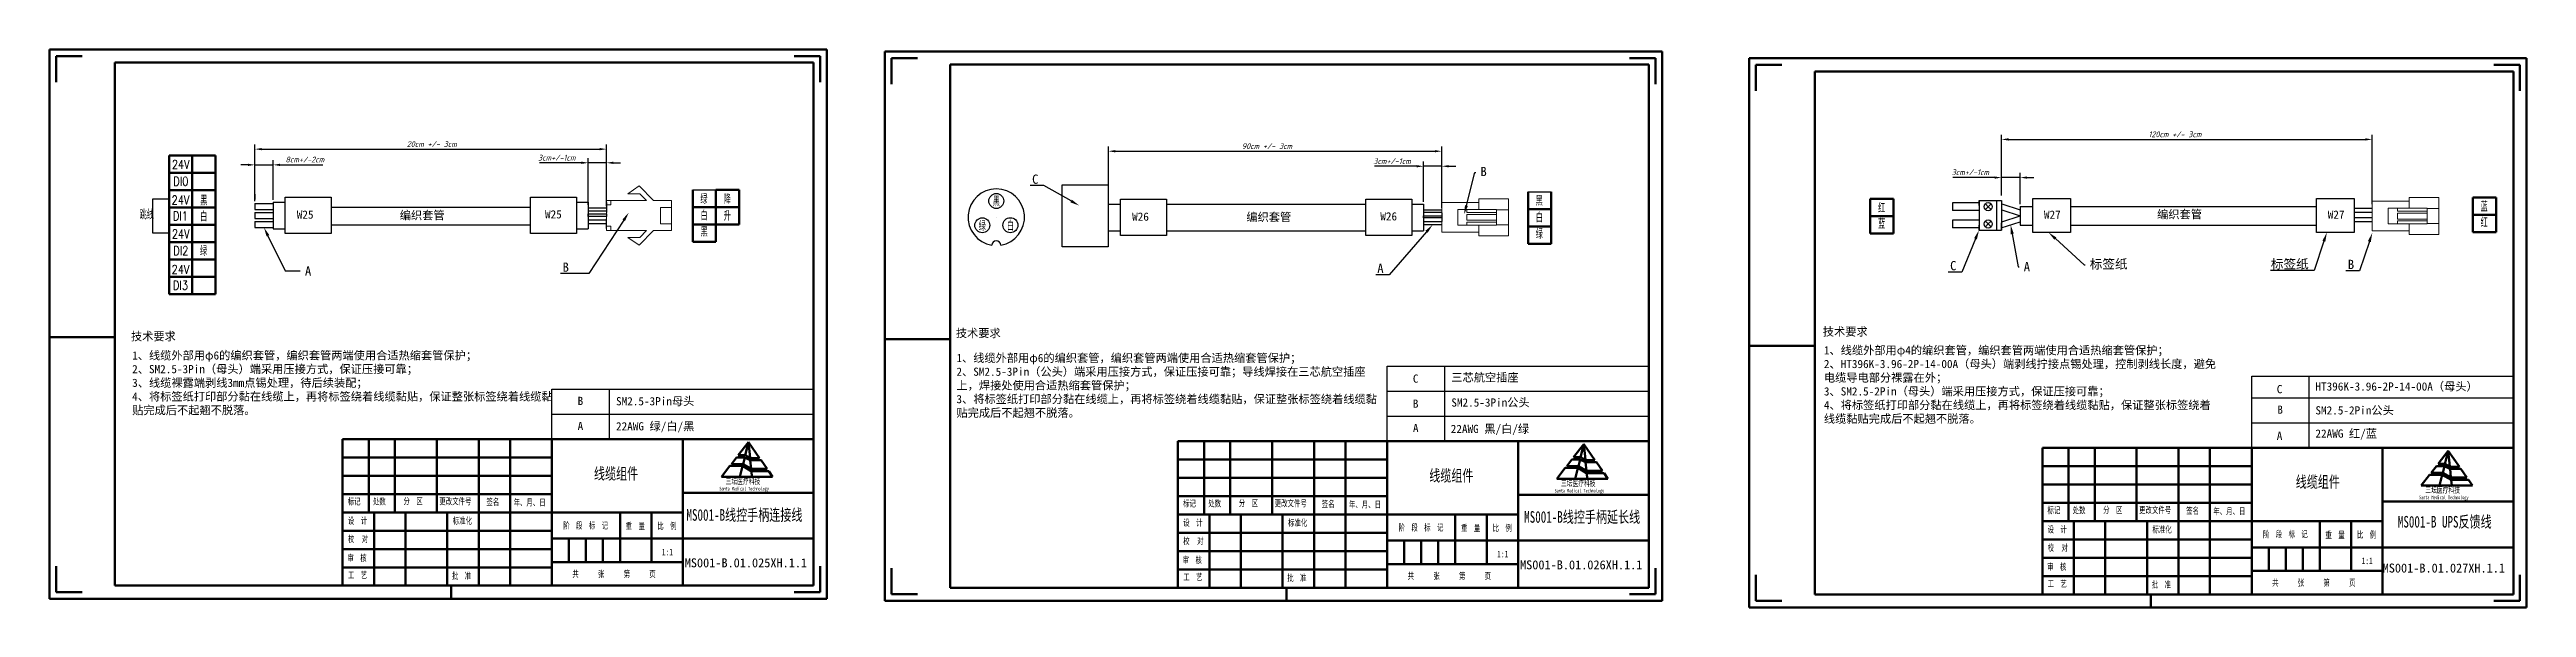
# Model space of a CAD drawing. Header units: millimetres. Extents: x 15931 to 18096, y 1463 to 3040.
# Drawn here: x 15933 to 17003, y 1718 to 1959 of the extents above; entities that cross this region are included whole.
import ezdxf
from ezdxf import colors
from ezdxf.entities.mleader import LeaderData, LeaderLine
from ezdxf.enums import TextEntityAlignment as Align
from ezdxf.math import Vec2, Vec3

# ---------------------------------------------------------------- set-up
doc = ezdxf.new("R2010")
doc.units = ezdxf.units.MM
doc.layers.add('dim', color=82, linetype='Continuous', lineweight=9)
doc.layers.add('总内框线', color=7, linetype='Continuous', lineweight=50)
doc.styles.add('GB', font='gbeitc.shx', dxfattribs={"bigfont": 'gbcbig.shx'})
doc.styles.add('SLDTEXTSTYLE1', font='TXT', dxfattribs={"width": 0.7})
doc.styles.get("Standard").update_dxf_attribs({"font": 'simfang.ttf'})
doc.styles.add('TXT08', font='txt.shx', dxfattribs={"width": 0.8, "bigfont": 'gbcbig.shx'})
doc.dimstyles.new('GB', dxfattribs={"dimtxt": 2.5, "dimasz": 3, "dimexe": 2, "dimexo": 1, "dimgap": 1, "dimtad": 1, "dimtoh": 1, "dimdsep": 46, "dimtxsty": 'GB', "dimcen": 2.5, "dimclrd": 1, "dimclre": 3, "dimclrt": 6, "dimadec": 0, "dimazin": 0, "dimtfac": 1, "dimtmove": 0, "dimatfit": 3, "dimfxl": 4, "dimarcsym": 0})

msp = doc.modelspace()

# ---------------------------------------------------------------- texts
at = {"layer": 'dim', "color": 6, "style": 'TXT08', "width": 0.8}
for s, height, p in [('24V', 3.8535, (15989.848, 1909.066)), ('24V', 3.8535, (15989.78, 1893.679)), ('DI0', 3.8535, (15989.933, 1901.807)), ('黑', 3.853, (15999.813, 1893.679)), ('绿', 3.853, (16215.856, 1894.429)), ('降', 3.853, (16225.952, 1894.34)), ('黑', 3.853, (16342.17, 1893.286)), ('黑', 3.853, (16576.679, 1893.557)), ('跳线', 3.8535, (15975.205, 1887.709)), ('DI1', 3.8535, (15989.751, 1886.854)), ('白', 3.853, (15999.784, 1886.854)), ('白', 3.853, (16215.919, 1887.27)), ('升', 3.853, (16225.975, 1887.113)), ('绿', 3.853, (16336.118, 1882.786)), ('白', 3.853, (16348.249, 1882.833)), ('白', 3.853, (16576.742, 1886.399)), ('红', 3.853, (16724.6, 1890.559)), ('蓝', 3.853, (16724.6, 1883.737)), ('红', 3.853, (16984.855, 1884.342)), ('蓝', 3.853, (16984.855, 1891.164)), ('24V', 3.8535, (15989.848, 1879.066)), ('DI2', 3.8535, (15989.933, 1871.807)), ('绿', 3.853, (15999.756, 1872.001)), ('黑', 3.853, (16215.942, 1880.226)), ('绿', 3.853, (16576.765, 1879.355)), ('24V', 3.8535, (15989.78, 1863.679)), ('DI3', 3.8535, (15989.751, 1856.854))]:
    msp.add_text(s, height=height, dxfattribs=at).set_placement(p, align=Align.MIDDLE)
at = {"layer": '总内框线', "color": 6, "attachment_point": 1}
for s, insert, char_height, width, style in [('{\\fSimSun|b0|i0|c134|p54;W25}', (16040.001, 1889.182), 3.55114, 132.12967, 'GB'), ('{\\fSimSun|b0|i0|c134|p2;编织套管}', (16084.485, 1888.884), 3.55114, 132.12967, 'GB'), ('{\\fSimSun|b0|i0|c134|p54;W25}', (16147.218, 1889.307), 3.55114, 132.12967, 'GB'), ('{\\fSimSun|b0|i0|c134|p54;W26}', (16400.824, 1888.311), 3.55114, 132.12967, 'GB'), ('{\\fSimSun|b0|i0|c134|p2;编织套管}', (16450.183, 1888.1), 3.55114, 132.12967, 'GB'), ('{\\fSimSun|b0|i0|c134|p54;W26}', (16508.041, 1888.436), 3.55114, 132.12967, 'GB'), ('{\\fSimSun|b0|i0|c134|p54;W27}', (16794.706, 1889.172), 3.55114, 8.0267, 'GB'), ('{\\fSimSun|b0|i0|c134|p2;编织套管}', (16843.589, 1889.307), 3.55114, 132.12967, 'GB'), ('{\\fSimSun|b0|i0|c134|p54;W27}', (16917.292, 1889.172), 3.55114, 8.0267, 'GB'), ('{\\fSimSun|b0|i0|c134|p2;技术要求}', (15968.379, 1836.56), 3.55114, 132.12967, 'GB'), ('{\\fSimSun|b0|i0|c134|p2;技术要求}', (16324.685, 1837.946), 3.55114, 132.12967, 'GB'), ('{\\fSimSun|b0|i0|c134|p2;技术要求}', (16699.177, 1838.593), 3.55114, 132.12967, 'GB'), ('{\\fSimSun|b0|i0|c134|p54;1、线缆外部用\\fSimSun|b0|i0|c134|p2;φ4\\fSimSun|b0|i0|c134|p54;的编织套管，编织套管两端使用合适热缩套管保护；\\P2、HT396K-3.96-2P-14-00A（母头）端剥线拧接点锡处理，控制剥线长度，避免电缆导电部分裸露在外；\\P3、SM2.5-2Pin（母头）端采用压接方式，保证压接可靠；\\P4、将标签纸打印部分黏在线缆上，再将标签绕着线缆黏贴，保证整张标签绕着线缆黏贴完成后不起翘不脱落。}', (16699.647, 1830.544), 3.551136, 169.10438, 'GB'), ('{\\fSimSun|b0|i0|c134|p54;1、线缆外部用\\fSimSun|b0|i0|c134|p2;φ6\\fSimSun|b0|i0|c134|p54;的编织套管，编织套管两端使用合适热缩套管保护；\\P2、SM2.5-3Pin（母头）端采用压接方式，保证压接可靠；\\P3、线缆裸露端剥线3mm点锡处理，待后续装配；\\P4、将标签纸打印部分黏在线缆上，再将标签绕着线缆黏贴，保证整张标签绕着线缆黏贴完成后不起翘不脱落。}', (15968.891, 1828.32), 3.551136, 183.38386, 'GB'), ('{\\fSimSun|b0|i0|c134|p54;1、线缆外部用\\fSimSun|b0|i0|c134|p2;φ6\\fSimSun|b0|i0|c134|p54;的编织套管，编织套管两端使用合适热缩套管保护；\\P2、SM2.5-3Pin（公头）端采用压接方式，保证压接可靠；导线焊接在三芯航空插座上，焊接处使用合适热缩套管保护；\\P3、将标签纸打印部分黏在线缆上，再将标签绕着线缆黏贴，保证整张标签绕着线缆黏贴完成后不起翘不脱落。}', (16324.946, 1827.198), 3.551136, 183.38386, 'GB'), ('{\\fSimSun|b0|i0|c134|p54;三芯航空插座}', (16538.717, 1818.797), 3.55114, 64.25618, 'GB'), ('{\\fSimSun|b0|i0|c134|p2;B}', (16161.31, 1808.662), 3.55114, 8.0267, 'GB'), ('{\\fSimSun|b0|i0|c134|p54;SM2.5-3Pin母头}', (16177.894, 1808.521), 3.55114, 64.25618, 'GB'), ('{\\fSimSun|b0|i0|c134|p2;C}', (16522.095, 1818.305), 3.55114, 8.0267, 'GB'), ('{\\fSimSun|b0|i0|c134|p54;SM2.5-3Pin公头}', (16538.717, 1807.97), 3.55114, 64.25618, 'GB'), ('{\\fSimSun|b0|i0|c134|p2;C}', (16895.267, 1813.76), 3.55114, 8.0267, 'GB'), ('{\\fSimSun|b0|i0|c134|p54;HT396K-3.96-2P-14-00A（母头）}', (16911.973, 1814.898), 3.55114, 71.97677, 'GB'), ('{\\fSimSun|b0|i0|c134|p2;A}', (16161.31, 1797.835), 3.55114, 8.0267, 'GB'), ('{\\fSimSun|b0|i0|c134|p54;22AWG 绿/白/黑}', (16177.894, 1797.693), 3.55114, 64.25618, 'GB'), ('{\\fSimSun|b0|i0|c134|p2;B}', (16522.095, 1807.477), 3.55114, 8.0267, 'GB'), ('{\\fSimSun|b0|i0|c134|p2;B}', (16895.526, 1804.881), 3.55114, 8.0267, 'GB'), ('{\\fSimSun|b0|i0|c134|p54;SM2.5-2Pin公头}', (16911.978, 1804.58), 3.55114, 64.25618, 'GB'), ('{\\fSimSun|b0|i0|c134|p2;A}', (16522.133, 1796.963), 3.55114, 8.0267, 'GB'), ('{\\fSimSun|b0|i0|c134|p54;22AWG 黑/白/绿}', (16538.465, 1796.566), 3.55114, 64.27187, 'GB'), ('{\\fSimSun|b0|i0|c134|p2;A}', (16895.267, 1793.58), 3.55114, 8.0267, 'GB'), ('{\\fSimSun|b0|i0|c134|p54;22AWG 红/蓝}', (16911.973, 1794.551), 3.55114, 71.97677, 'GB'), ('{\\fSimSun|b0|i0|c134|p2;线缆组件}', (16168.37, 1777.987), 5, 94.62992, 'SLDTEXTSTYLE1'), ('{\\fSimSun|b0|i0|c134|p2;线缆组件}', (16529.193, 1777.116), 5, 94.62992, 'SLDTEXTSTYLE1'), ('{\\fSimSun|b0|i0|c134|p2;线缆组件}', (16903.468, 1774.419), 5, 94.62992, 'SLDTEXTSTYLE1'), ('{\\fSimSun|b0|i0|c134|p2;标记}', (16062.009, 1764.836), 2.82588, 105.14436, 'SLDTEXTSTYLE1'), ('{\\fSimSun|b0|i0|c134|p2;设\u3000计}', (16062.077, 1756.539), 2.82588, 105.14436, 'SLDTEXTSTYLE1'), ('{\\fSimSun|b0|i0|c134|p2;处数}', (16072.885, 1764.853), 2.82588, 105.14436, 'SLDTEXTSTYLE1'), ('{\\fSimSun|b0|i0|c134|p2;分\u3000区}', (16086.066, 1764.993), 2.82588, 105.14436, 'SLDTEXTSTYLE1'), ('{\\fSimSun|b0|i0|c134|p2;更改文件号}', (16101.591, 1764.931), 2.82588, 105.14436, 'SLDTEXTSTYLE1'), ('{\\fSimSun|b0|i0|c134|p2;标准化}', (16107.374, 1756.522), 2.82588, 105.14436, 'SLDTEXTSTYLE1'), ('{\\fSimSun|b0|i0|c134|p2;签名}', (16121.919, 1764.639), 2.82588, 105.14436, 'SLDTEXTSTYLE1'), ('{\\fSimSun|b0|i0|c134|p2;年、月、日}', (16133.669, 1764.42), 2.82588, 105.14436, 'SLDTEXTSTYLE1'), ('{\\fSimSun|b0|i0|c134|p2;阶\u3000段\u3000标\u3000记}', (16155.093, 1754.45), 2.82588, 105.14436, 'SLDTEXTSTYLE1'), ('{\\fSimSun|b0|i0|c134|p54;MS001-B线控手柄连接线}', (16208.329, 1760.11), 5, 94.62992, 'SLDTEXTSTYLE1'), ('{\\fSimSun|b0|i0|c134|p2;标记}', (16422.832, 1763.965), 2.82588, 105.14436, 'SLDTEXTSTYLE1'), ('{\\fSimSun|b0|i0|c134|p2;设\u3000计}', (16422.9, 1755.667), 2.82588, 105.14436, 'SLDTEXTSTYLE1'), ('{\\fSimSun|b0|i0|c134|p2;处数}', (16433.708, 1763.981), 2.82588, 105.14436, 'SLDTEXTSTYLE1'), ('{\\fSimSun|b0|i0|c134|p2;分\u3000区}', (16446.889, 1764.122), 2.82588, 105.14436, 'SLDTEXTSTYLE1'), ('{\\fSimSun|b0|i0|c134|p2;更改文件号}', (16462.414, 1764.06), 2.82588, 105.14436, 'SLDTEXTSTYLE1'), ('{\\fSimSun|b0|i0|c134|p2;标准化}', (16468.197, 1755.651), 2.82588, 105.14436, 'SLDTEXTSTYLE1'), ('{\\fSimSun|b0|i0|c134|p2;签名}', (16482.742, 1763.768), 2.82588, 105.14436, 'SLDTEXTSTYLE1'), ('{\\fSimSun|b0|i0|c134|p2;年、月、日}', (16494.492, 1763.549), 2.82588, 105.14436, 'SLDTEXTSTYLE1'), ('{\\fSimSun|b0|i0|c134|p54;MS001-B线控手柄延长线}', (16570.201, 1759.239), 5, 94.62992, 'SLDTEXTSTYLE1'), ('{\\fSimSun|b0|i0|c134|p2;标记}', (16796.225, 1761.055), 2.82588, 105.14436, 'SLDTEXTSTYLE1'), ('{\\fSimSun|b0|i0|c134|p2;处数}', (16807.101, 1761.071), 2.82588, 105.14436, 'SLDTEXTSTYLE1'), ('{\\fSimSun|b0|i0|c134|p2;分\u3000区}', (16820.282, 1761.212), 2.82588, 105.14436, 'SLDTEXTSTYLE1'), ('{\\fSimSun|b0|i0|c134|p2;更改文件号}', (16835.807, 1761.15), 2.82588, 105.14436, 'SLDTEXTSTYLE1'), ('{\\fSimSun|b0|i0|c134|p2;签名}', (16856.135, 1760.858), 2.82588, 105.14436, 'SLDTEXTSTYLE1'), ('{\\fSimSun|b0|i0|c134|p2;年、月、日}', (16867.885, 1760.639), 2.82588, 105.14436, 'SLDTEXTSTYLE1'), ('{\\fSimSun|b0|i0|c134|p54;MS001-B UPS反馈线}', (16947.578, 1757.16), 5, 94.62992, 'SLDTEXTSTYLE1'), ('{\\fSimSun|b0|i0|c134|p2;校  对}', (16062.077, 1748.626), 2.82588, 105.14436, 'SLDTEXTSTYLE1'), ('{\\fSimSun|b0|i0|c134|p2;重\u3000量}', (16182.089, 1754.192), 2.82588, 105.14436, 'SLDTEXTSTYLE1'), ('{\\fSimSun|b0|i0|c134|p2;比\u3000例}', (16195.712, 1754.271), 2.82588, 105.14436, 'SLDTEXTSTYLE1'), ('{\\fSimSun|b0|i0|c134|p2;校  对}', (16422.9, 1747.755), 2.82588, 105.14436, 'SLDTEXTSTYLE1'), ('{\\fSimSun|b0|i0|c134|p2;阶\u3000段\u3000标\u3000记}', (16515.916, 1753.579), 2.82588, 105.14436, 'SLDTEXTSTYLE1'), ('{\\fSimSun|b0|i0|c134|p2;重\u3000量}', (16542.912, 1753.321), 2.82588, 105.14436, 'SLDTEXTSTYLE1'), ('{\\fSimSun|b0|i0|c134|p2;比\u3000例}', (16556.535, 1753.399), 2.82588, 105.14436, 'SLDTEXTSTYLE1'), ('{\\fSimSun|b0|i0|c134|p2;校  对}', (16796.293, 1744.845), 2.82588, 105.14436, 'SLDTEXTSTYLE1'), ('{\\fSimSun|b0|i0|c134|p2;设\u3000计}', (16796.293, 1752.757), 2.82588, 105.14436, 'SLDTEXTSTYLE1'), ('{\\fSimSun|b0|i0|c134|p2;标准化}', (16841.59, 1752.74), 2.82588, 105.14436, 'SLDTEXTSTYLE1'), ('{\\fSimSun|b0|i0|c134|p2;阶\u3000段\u3000标\u3000记}', (16889.309, 1750.669), 2.82588, 105.14436, 'SLDTEXTSTYLE1'), ('{\\fSimSun|b0|i0|c134|p2;重\u3000量}', (16916.305, 1750.411), 2.82588, 105.14436, 'SLDTEXTSTYLE1'), ('{\\fSimSun|b0|i0|c134|p2;比\u3000例}', (16929.928, 1750.489), 2.82588, 105.14436, 'SLDTEXTSTYLE1'), ('{\\fSimSun|b0|i0|c134|p2;审\u3000核}', (16061.846, 1740.41), 2.82588, 105.14436, 'SLDTEXTSTYLE1'), ('{\\fSimSun|b0|i0|c134|p2;工\u3000艺}', (16062.077, 1733.078), 2.82588, 105.14436, 'SLDTEXTSTYLE1'), ('{\\fSimSun|b0|i0|c134|p2;共\u3000\u3000\u3000张\u3000\u3000\u3000第\u3000\u3000\u3000页}', (16159.041, 1733.51), 2.82588, 105.14436, 'SLDTEXTSTYLE1'), ('{\\fSimSun|b0|i0|c134|p2;1:1}', (16197.674, 1742.967), 2.82588, 105.14436, 'SLDTEXTSTYLE1'), ('{\\fSimSun|b0|i0|c134|p54;\\W1;MS001-B.01.025XH.1.1}', (16207.58, 1738.855), 3.88422, 60.21792, 'SLDTEXTSTYLE1'), ('{\\fSimSun|b0|i0|c134|p2;审\u3000核}', (16422.669, 1739.539), 2.82588, 105.14436, 'SLDTEXTSTYLE1'), ('{\\fSimSun|b0|i0|c134|p2;1:1}', (16558.497, 1742.096), 2.82588, 105.14436, 'SLDTEXTSTYLE1'), ('{\\fSimSun|b0|i0|c134|p54;\\W1;MS001-B.01.026XH.1.1}', (16568.403, 1737.984), 3.88422, 60.21792, 'SLDTEXTSTYLE1'), ('{\\fSimSun|b0|i0|c134|p2;审\u3000核}', (16796.062, 1736.629), 2.82588, 105.14436, 'SLDTEXTSTYLE1'), ('{\\fSimSun|b0|i0|c134|p2;1:1}', (16931.89, 1739.186), 2.82588, 105.14436, 'SLDTEXTSTYLE1'), ('{\\fSimSun|b0|i0|c134|p54;\\W1;MS001-B.01.027XH.1.1}', (16941.015, 1736.596), 3.88422, 60.21792, 'SLDTEXTSTYLE1'), ('{\\fSimSun|b0|i0|c134|p2;批\u3000准}', (16107.028, 1732.719), 2.82588, 105.14436, 'SLDTEXTSTYLE1'), ('{\\fSimSun|b0|i0|c134|p2;工\u3000艺}', (16422.9, 1732.207), 2.82588, 105.14436, 'SLDTEXTSTYLE1'), ('{\\fSimSun|b0|i0|c134|p2;批\u3000准}', (16467.851, 1731.848), 2.82588, 105.14436, 'SLDTEXTSTYLE1'), ('{\\fSimSun|b0|i0|c134|p2;共\u3000\u3000\u3000张\u3000\u3000\u3000第\u3000\u3000\u3000页}', (16519.864, 1732.639), 2.82588, 105.14436, 'SLDTEXTSTYLE1'), ('{\\fSimSun|b0|i0|c134|p2;工\u3000艺}', (16796.293, 1729.297), 2.82588, 105.14436, 'SLDTEXTSTYLE1'), ('{\\fSimSun|b0|i0|c134|p2;批\u3000准}', (16841.244, 1728.938), 2.82588, 105.14436, 'SLDTEXTSTYLE1'), ('{\\fSimSun|b0|i0|c134|p2;共\u3000\u3000\u3000张\u3000\u3000\u3000第\u3000\u3000\u3000页}', (16893.257, 1729.729), 2.82588, 105.14436, 'SLDTEXTSTYLE1')]:
    msp.add_mtext(s, dxfattribs=dict(at, insert=insert, char_height=char_height, width=width, style=style))
at = {"layer": '总内框线', "color": 5, "char_height": 1.55649, "attachment_point": 1, "style": 'SLDTEXTSTYLE1'}
for insert in [(16222.548, 1769.734), (16583.372, 1768.863), (16956.765, 1765.953)]:
    msp.add_mtext('Santa Medical Technology', dxfattribs=dict(at, insert=insert))
at = {"layer": '总内框线', "color": 5, "char_height": 2.54329, "width": 94.62992, "attachment_point": 1, "style": 'SLDTEXTSTYLE1'}
for insert in [(16225.246, 1773.436), (16586.069, 1772.565), (16959.462, 1769.655)]:
    msp.add_mtext('{\\fSimSun|b0|i0|c134|p2;三坛医疗科技}', dxfattribs=dict(at, insert=insert))

# ---------------------------------------------------------------- blocks, each defined once
blk = doc.blocks.new('*D384')
at = {"color": 3, "lineweight": -2, "transparency": 16777216}
for p, q in [((16021.9, 1896.1), (16021.9, 1917.7)), ((16173.8, 1891.1), (16173.8, 1917.7))]:
    blk.add_line(p, q, dxfattribs=at)
at = {"color": 1, "lineweight": -2, "transparency": 16777216}
blk.add_line((16024.9, 1915.7), (16170.8, 1915.7), dxfattribs=at)
at = {"color": 1, "transparency": 16777216}
for points in [[(16024.9, 1916.2), (16024.9, 1915.2), (16021.9, 1915.7)], [(16170.8, 1916.2), (16170.8, 1915.2), (16173.8, 1915.7)]]:
    blk.add_solid(points, dxfattribs=at)
at = {"layer": 'Defpoints', "color": 0, "transparency": 16777216}
for p in [(16173.8, 1915.7), (16021.9, 1895.1), (16173.8, 1890.1)]:
    blk.add_point(p, dxfattribs=at)
at = {"color": 6, "transparency": 16777216, "insert": (16098.3, 1917.9), "char_height": 2.5, "attachment_point": 5, "style": 'GB'}
blk.add_mtext('20cm +/- 3cm', dxfattribs=at)
blk = doc.blocks.new('*D385')
at = {"color": 1, "lineweight": -2, "transparency": 16777216}
for p, q in [((16018.9, 1908.9), (16015.9, 1908.9)), ((16021.9, 1908.9), (16029.8, 1908.9)), ((16032.8, 1908.9), (16051.2, 1908.9))]:
    blk.add_line(p, q, dxfattribs=at)
at = {"color": 3, "lineweight": -2, "transparency": 16777216}
for p, q in [((16021.9, 1893.2), (16021.9, 1910.9)), ((16029.8, 1893.8), (16029.8, 1910.9))]:
    blk.add_line(p, q, dxfattribs=at)
at = {"color": 1, "transparency": 16777216}
for points in [[(16018.9, 1909.4), (16018.9, 1908.4), (16021.9, 1908.9)], [(16032.8, 1909.4), (16032.8, 1908.4), (16029.8, 1908.9)]]:
    blk.add_solid(points, dxfattribs=at)
at = {"layer": 'Defpoints', "color": 0, "transparency": 16777216}
for p in [(16029.8, 1908.9), (16021.9, 1892.2), (16029.8, 1892.8)]:
    blk.add_point(p, dxfattribs=at)
at = {"color": 6, "transparency": 16777216, "insert": (16043.5, 1911.2), "char_height": 2.5, "attachment_point": 5, "style": 'GB'}
blk.add_mtext('8cm+/-2cm', dxfattribs=at)
blk = doc.blocks.new('*D386')
at = {"color": 1, "lineweight": -2, "transparency": 16777216}
for p, q in [((16162.9, 1909.8), (16144.8, 1909.8)), ((16173.8, 1909.8), (16165.9, 1909.8)), ((16176.8, 1909.8), (16179.8, 1909.8))]:
    blk.add_line(p, q, dxfattribs=at)
at = {"color": 3, "lineweight": -2, "transparency": 16777216}
for p, q in [((16165.9, 1891.7), (16165.9, 1911.8)), ((16173.8, 1894.4), (16173.8, 1911.8))]:
    blk.add_line(p, q, dxfattribs=at)
at = {"color": 1, "transparency": 16777216}
for points in [[(16162.9, 1910.3), (16162.9, 1909.3), (16165.9, 1909.8)], [(16176.8, 1910.3), (16176.8, 1909.3), (16173.8, 1909.8)]]:
    blk.add_solid(points, dxfattribs=at)
at = {"layer": 'Defpoints', "color": 0, "transparency": 16777216}
for p in [(16173.8, 1909.8), (16165.9, 1890.7), (16173.8, 1893.4)]:
    blk.add_point(p, dxfattribs=at)
at = {"color": 6, "transparency": 16777216, "insert": (16152.3, 1912), "char_height": 2.5, "attachment_point": 5, "style": 'GB'}
blk.add_mtext('3cm+/-1cm', dxfattribs=at)
blk = doc.blocks.new('*D388')
at = {"color": 3, "lineweight": -2, "transparency": 16777216}
for p, q in [((16390.6, 1892.9), (16390.6, 1916.8)), ((16534.6, 1890.3), (16534.6, 1916.8))]:
    blk.add_line(p, q, dxfattribs=at)
at = {"color": 1, "lineweight": -2, "transparency": 16777216}
blk.add_line((16393.6, 1914.8), (16531.6, 1914.8), dxfattribs=at)
at = {"color": 1, "transparency": 16777216}
for points in [[(16393.6, 1915.3), (16393.6, 1914.3), (16390.6, 1914.8)], [(16531.6, 1915.3), (16531.6, 1914.3), (16534.6, 1914.8)]]:
    blk.add_solid(points, dxfattribs=at)
at = {"layer": 'Defpoints', "color": 0, "transparency": 16777216}
for p in [(16534.6, 1914.8), (16390.6, 1891.9), (16534.6, 1889.3)]:
    blk.add_point(p, dxfattribs=at)
at = {"color": 6, "transparency": 16777216, "insert": (16459.1, 1917), "char_height": 2.5, "attachment_point": 5, "style": 'GB'}
blk.add_mtext('90cm +/- 3cm', dxfattribs=at)
blk = doc.blocks.new('*D389')
at = {"color": 1, "lineweight": -2, "transparency": 16777216}
for p, q in [((16523.7, 1908.3), (16505.6, 1908.3)), ((16534.6, 1908.3), (16526.7, 1908.3)), ((16537.6, 1908.3), (16540.6, 1908.3))]:
    blk.add_line(p, q, dxfattribs=at)
at = {"color": 3, "lineweight": -2, "transparency": 16777216}
for p, q in [((16526.7, 1892.9), (16526.7, 1910.3)), ((16534.6, 1890.7), (16534.6, 1910.3))]:
    blk.add_line(p, q, dxfattribs=at)
at = {"color": 1, "transparency": 16777216}
for points in [[(16523.7, 1908.8), (16523.7, 1907.8), (16526.7, 1908.3)], [(16537.6, 1908.8), (16537.6, 1907.8), (16534.6, 1908.3)]]:
    blk.add_solid(points, dxfattribs=at)
at = {"layer": 'Defpoints', "color": 0, "transparency": 16777216}
for p in [(16534.6, 1908.3), (16526.7, 1891.9), (16534.6, 1889.7)]:
    blk.add_point(p, dxfattribs=at)
at = {"color": 6, "transparency": 16777216, "insert": (16513.1, 1910.5), "char_height": 2.5, "attachment_point": 5, "style": 'GB'}
blk.add_mtext('3cm+/-1cm', dxfattribs=at)
blk = doc.blocks.new('*D401')
at = {"color": 3, "lineweight": -2, "transparency": 16777216}
for p, q in [((16776.4, 1895.6), (16776.4, 1905.4)), ((16784.4, 1891.9), (16784.4, 1905.4))]:
    blk.add_line(p, q, dxfattribs=at)
at = {"color": 1, "lineweight": -2, "transparency": 16777216}
for p, q in [((16773.4, 1903.4), (16755.4, 1903.4)), ((16784.4, 1903.4), (16776.4, 1903.4)), ((16787.4, 1903.4), (16790.4, 1903.4))]:
    blk.add_line(p, q, dxfattribs=at)
at = {"color": 1, "transparency": 16777216}
for points in [[(16773.4, 1903.9), (16773.4, 1902.9), (16776.4, 1903.4)], [(16787.4, 1903.9), (16787.4, 1902.9), (16784.4, 1903.4)]]:
    blk.add_solid(points, dxfattribs=at)
at = {"layer": 'Defpoints', "color": 0, "transparency": 16777216}
for p in [(16776.4, 1903.4), (16776.4, 1894.6), (16784.4, 1890.9)]:
    blk.add_point(p, dxfattribs=at)
at = {"color": 6, "transparency": 16777216, "insert": (16762.9, 1905.7), "char_height": 2.5, "attachment_point": 5, "style": 'GB'}
blk.add_mtext('3cm+/-1cm', dxfattribs=at)
blk = doc.blocks.new('*D400')
at = {"color": 3, "lineweight": -2, "transparency": 16777216}
for p, q in [((16776.4, 1895.6), (16776.4, 1921.9)), ((16936.5, 1891.9), (16936.5, 1921.9))]:
    blk.add_line(p, q, dxfattribs=at)
at = {"color": 1, "lineweight": -2, "transparency": 16777216}
blk.add_line((16779.4, 1919.9), (16933.5, 1919.9), dxfattribs=at)
at = {"color": 1, "transparency": 16777216}
for points in [[(16779.4, 1920.4), (16779.4, 1919.4), (16776.4, 1919.9)], [(16933.5, 1920.4), (16933.5, 1919.4), (16936.5, 1919.9)]]:
    blk.add_solid(points, dxfattribs=at)
at = {"layer": 'Defpoints', "color": 0, "transparency": 16777216}
for p in [(16936.5, 1919.9), (16776.4, 1894.6), (16936.5, 1890.9)]:
    blk.add_point(p, dxfattribs=at)
at = {"color": 6, "transparency": 16777216, "insert": (16851.3, 1922.1), "char_height": 2.5, "attachment_point": 5, "style": 'GB'}
blk.add_mtext('120cm +/- 3cm', dxfattribs=at)

# ---------------------------------------------------------------- dimensions: what is measured, and where the dimension line sits
for base, p1, p2, text, picture, middle in [((16936.53, 1919.879), (16776.449, 1894.624), (16936.53, 1890.868), '120cm +/- 3cm', '*D400', (16851.265, 1919.879)), ((16173.772, 1915.67), (16021.852, 1895.139), (16173.772, 1890.147), '20cm +/- 3cm', '*D384', (16098.321, 1915.67)), ((16534.595, 1914.799), (16390.595, 1891.94), (16534.595, 1889.276), '90cm +/- 3cm', '*D388', (16459.144, 1914.799)), ((16173.772, 1909.776), (16165.853, 1890.651), (16173.772, 1893.43), '3cm+/-1cm', '*D386', (16152.317, 1909.776)), ((16534.595, 1908.285), (16526.676, 1891.94), (16534.595, 1889.719), '3cm+/-1cm', '*D389', (16513.14, 1908.285))]:
    dim = msp.add_linear_dim(base=base, p1=p1, p2=p2, text=text, dimstyle='GB')
    dim.commit()
    dim.dimension.update_dxf_attribs({"geometry": picture, "text_midpoint": middle, "dimtype": 160})
for base, p1, p2, text, picture, middle in [((16029.772, 1908.919), (16021.852, 1892.193), (16029.772, 1892.811), '8cm+/-2cm', '*D385', (16043.464, 1911.169)), ((16776.449, 1903.434), (16784.368, 1890.868), (16776.449, 1894.624), '3cm+/-1cm', '*D401', (16762.912, 1905.684))]:
    dim = msp.add_linear_dim(base=base, p1=p1, p2=p2, text=text, dimstyle='GB')
    dim.commit()
    dim.dimension.update_dxf_attribs({"geometry": picture, "text_midpoint": middle})

# ---------------------------------------------------------------- linework, layer by layer
at = {"color": 3, "lineweight": 60}
for p, q in [((15984.841, 1912.968), (15984.841, 1897.968)), ((15994.874, 1912.968), (15984.841, 1912.968)), ((15994.874, 1905.468), (15984.841, 1905.468)), ((15994.874, 1912.968), (15994.874, 1897.968)), ((16004.907, 1912.968), (15994.874, 1912.968)), ((15994.874, 1912.968), (15994.874, 1897.968)), ((16004.907, 1905.468), (15994.874, 1905.468)), ((16004.907, 1912.968), (16004.907, 1897.968)), ((15994.874, 1897.968), (15984.841, 1897.968)), ((15984.841, 1882.968), (15984.841, 1897.968)), ((16004.907, 1897.968), (15994.874, 1897.968)), ((15994.874, 1882.968), (15994.874, 1897.968)), ((15994.874, 1882.968), (15994.874, 1897.968)), ((15994.874, 1897.968), (15994.874, 1882.968)), ((16004.907, 1882.968), (16004.907, 1897.968)), ((16004.907, 1897.968), (16004.907, 1882.968)), ((16211.032, 1890.61), (16211.032, 1898.11)), ((16221.065, 1890.61), (16221.065, 1898.11)), ((16221.065, 1890.61), (16221.065, 1898.11)), ((16231.097, 1898.11), (16221.065, 1898.11)), ((16231.097, 1890.61), (16231.097, 1898.11)), ((16571.855, 1889.739), (16571.855, 1897.239)), ((16581.888, 1889.739), (16581.888, 1897.239)), ((16729.722, 1894.173), (16719.69, 1894.173)), ((16719.69, 1879.173), (16719.69, 1894.173)), ((16729.722, 1894.173), (16729.722, 1879.173)), ((16989.977, 1894.778), (16979.945, 1894.778)), ((16979.945, 1879.778), (16979.945, 1894.778)), ((16989.977, 1894.778), (16989.977, 1879.778)), ((15994.874, 1890.468), (15984.841, 1890.468)), ((16004.907, 1890.468), (15994.874, 1890.468)), ((16211.032, 1883.11), (16211.032, 1890.61)), ((16221.065, 1890.61), (16211.032, 1890.61)), ((16221.065, 1883.11), (16211.032, 1883.11)), ((16211.032, 1875.61), (16211.032, 1883.11)), ((16221.065, 1883.11), (16221.065, 1890.61)), ((16231.097, 1890.61), (16221.065, 1890.61)), ((16221.065, 1883.11), (16221.065, 1890.61)), ((16221.065, 1875.61), (16221.065, 1883.11)), ((16231.097, 1883.11), (16221.065, 1883.11)), ((16231.097, 1883.11), (16231.097, 1890.61)), ((16571.855, 1882.239), (16571.855, 1889.739)), ((16581.888, 1889.739), (16571.855, 1889.739)), ((16581.888, 1882.239), (16581.888, 1889.739)), ((16729.722, 1886.673), (16719.69, 1886.673)), ((16989.977, 1887.278), (16979.945, 1887.278)), ((15994.874, 1882.968), (15984.841, 1882.968)), ((15984.841, 1882.968), (15984.841, 1867.968)), ((15994.874, 1882.968), (15984.841, 1882.968)), ((16004.907, 1875.468), (15984.841, 1875.468)), ((16004.907, 1882.968), (15994.874, 1882.968)), ((15994.874, 1882.968), (15994.874, 1867.968)), ((16004.907, 1882.968), (15994.874, 1882.968)), ((15994.874, 1882.968), (15994.874, 1867.968)), ((16004.907, 1882.968), (16004.907, 1867.968)), ((16221.065, 1875.61), (16211.032, 1875.61)), ((16581.888, 1882.239), (16571.855, 1882.239)), ((16571.855, 1874.739), (16571.855, 1882.239)), ((16581.888, 1874.739), (16571.855, 1874.739)), ((16581.888, 1874.739), (16581.888, 1882.239)), ((16729.722, 1879.173), (16719.69, 1879.173)), ((16989.977, 1879.778), (16979.945, 1879.778)), ((15994.874, 1867.968), (15984.841, 1867.968)), ((15984.841, 1852.968), (15984.841, 1867.968)), ((16004.907, 1867.968), (15994.874, 1867.968)), ((15994.874, 1852.968), (15994.874, 1867.968)), ((15994.874, 1852.968), (15994.874, 1867.968)), ((15994.874, 1867.968), (15994.874, 1852.968)), ((16004.907, 1852.968), (16004.907, 1867.968)), ((16004.907, 1867.968), (16004.907, 1852.968)), ((16004.907, 1860.468), (15984.841, 1860.468)), ((15994.874, 1852.968), (15984.841, 1852.968)), ((16004.907, 1852.968), (15994.874, 1852.968))]:
    msp.add_line(p, q, dxfattribs=at)
at = {"color": 3}
for p, q in [((15984.841, 1894.09), (15977.628, 1894.09)), ((15977.628, 1894.09), (15977.628, 1879.529)), ((16211.032, 1898.11), (16221.065, 1898.11)), ((16571.855, 1897.239), (16581.888, 1897.239)), ((15977.628, 1879.529), (15984.841, 1879.529))]:
    msp.add_line(p, q, dxfattribs=at)
for p, q in [((16021.852, 1896.303), (16021.852, 1893.975)), ((16021.852, 1892.193), (16029.772, 1892.193)), ((16021.852, 1892.193), (16021.852, 1889.606)), ((16021.852, 1889.606), (16029.772, 1889.606)), ((16021.852, 1888.303), (16029.772, 1888.303)), ((16021.852, 1888.303), (16021.852, 1885.716)), ((16021.852, 1885.716), (16029.772, 1885.716)), ((16021.852, 1884.425), (16029.772, 1884.425)), ((16021.852, 1884.425), (16021.852, 1881.838)), ((16029.772, 1892.811), (16029.772, 1881.219)), ((16029.772, 1892.811), (16034.978, 1892.811)), ((16029.772, 1889.606), (16029.772, 1884.425)), ((16054.801, 1890.651), (16105.629, 1890.651)), ((16105.629, 1890.651), (16130.146, 1890.651)), ((16130.146, 1890.651), (16140.942, 1890.651)), ((16160.766, 1892.811), (16165.853, 1892.811)), ((16165.853, 1892.811), (16165.853, 1881.219)), ((16173.772, 1890.147), (16165.853, 1890.147)), ((16165.853, 1889.606), (16165.853, 1884.425)), ((16173.772, 1888.918), (16165.853, 1888.918)), ((16165.853, 1887.777), (16165.853, 1886.254)), ((16173.772, 1884.96), (16165.853, 1884.96)), ((16173.772, 1883.445), (16165.853, 1883.445)), ((16173.772, 1892.633), (16173.772, 1888.367)), ((16173.772, 1881.358), (16173.772, 1885.624)), ((16342.17, 1886.292), (16342.17, 1886.292)), ((16342.17, 1886.292), (16342.17, 1886.292)), ((16342.17, 1886.292), (16342.17, 1886.292)), ((16390.595, 1891.94), (16395.801, 1891.94)), ((16415.624, 1891.94), (16466.452, 1891.94)), ((16466.452, 1891.94), (16490.969, 1891.94)), ((16490.969, 1891.94), (16501.765, 1891.94)), ((16521.589, 1891.94), (16526.676, 1891.94)), ((16526.676, 1891.94), (16526.676, 1880.348)), ((16534.595, 1889.276), (16526.676, 1889.276)), ((16526.676, 1888.734), (16526.676, 1883.554)), ((16534.595, 1888.303), (16526.676, 1888.303)), ((16526.676, 1886.906), (16526.676, 1885.382)), ((16534.595, 1884.267), (16526.676, 1884.267)), ((16534.595, 1888.112), (16534.595, 1884.362)), ((16534.595, 1887.681), (16534.595, 1884.793)), ((16766.655, 1892.447), (16755.142, 1892.447)), ((16755.142, 1892.447), (16755.142, 1890.24)), ((16755.142, 1892.447), (16755.142, 1889.188)), ((16766.655, 1889.188), (16755.142, 1889.188)), ((16755.142, 1884.991), (16755.142, 1881.731)), ((16766.655, 1884.991), (16755.142, 1884.991)), ((16766.655, 1893.514), (16766.655, 1880.665)), ((16766.655, 1893.514), (16776.298, 1893.514)), ((16766.655, 1891.381), (16766.655, 1893.514)), ((16770.64, 1890.818), (16769.398, 1892.059)), ((16770.64, 1890.818), (16769.398, 1889.576)), ((16770.64, 1883.361), (16769.398, 1884.602)), ((16770.64, 1883.361), (16769.398, 1882.119)), ((16770.64, 1890.818), (16771.881, 1892.059)), ((16770.64, 1890.818), (16771.881, 1889.576)), ((16770.64, 1883.361), (16771.881, 1884.602)), ((16770.64, 1883.361), (16771.881, 1882.119)), ((16774.154, 1893.514), (16774.154, 1880.665)), ((16776.293, 1881.679), (16784.368, 1884.27)), ((16776.298, 1893.514), (16776.298, 1880.665)), ((16776.298, 1893.514), (16776.298, 1887.089)), ((16776.298, 1893.514), (16776.298, 1890.301)), ((16776.298, 1887.089), (16776.298, 1880.665)), ((16776.298, 1880.665), (16776.298, 1883.877)), ((16776.449, 1892.034), (16784.368, 1889.443)), ((16776.449, 1889.447), (16784.368, 1886.857)), ((16776.449, 1884.266), (16784.368, 1886.857)), ((16784.368, 1890.868), (16784.368, 1882.846)), ((16784.368, 1890.868), (16789.914, 1890.868)), ((16784.368, 1889.443), (16784.368, 1886.857)), ((16784.368, 1886.857), (16784.368, 1884.27)), ((16806.135, 1890.868), (16912.499, 1890.868)), ((16928.721, 1892.72), (16928.721, 1881.128)), ((16936.53, 1890.08), (16928.721, 1890.08)), ((16936.53, 1888.311), (16928.721, 1888.311)), ((16936.53, 1885.952), (16928.721, 1885.952)), ((16936.53, 1884.34), (16928.721, 1884.34)), ((16021.852, 1881.838), (16029.772, 1881.838)), ((16029.772, 1881.219), (16034.978, 1881.219)), ((16054.801, 1882.946), (16105.629, 1882.946)), ((16105.629, 1882.946), (16126.519, 1882.946)), ((16126.519, 1882.946), (16140.942, 1882.946)), ((16160.766, 1881.219), (16165.853, 1881.219)), ((16390.595, 1880.348), (16395.801, 1880.348)), ((16415.624, 1880.348), (16466.452, 1880.348)), ((16466.452, 1880.348), (16487.342, 1880.348)), ((16487.342, 1880.348), (16501.765, 1880.348)), ((16521.589, 1880.348), (16526.676, 1880.348)), ((16534.595, 1883.012), (16526.676, 1883.012)), ((16766.655, 1881.731), (16755.142, 1881.731)), ((16766.655, 1880.665), (16766.655, 1882.797)), ((16766.655, 1880.665), (16776.298, 1880.665)), ((16784.368, 1882.846), (16789.914, 1882.846)), ((16806.135, 1882.846), (16910.122, 1882.846)), ((16875.423, 1882.846), (16912.499, 1882.846)), ((16511.051, 1821.948), (16624.13, 1821.948)), ((16511.051, 1811.12), (16511.051, 1821.948)), ((16535.849, 1789.465), (16535.849, 1821.948)), ((16150.228, 1801.164), (16150.228, 1811.991)), ((16150.228, 1811.991), (16263.307, 1811.991)), ((16150.228, 1801.164), (16150.228, 1811.991)), ((16175.026, 1801.164), (16175.026, 1811.991)), ((16511.051, 1789.465), (16511.051, 1811.12)), ((16511.051, 1811.12), (16624.13, 1811.12)), ((16511.051, 1800.292), (16511.051, 1811.12)), ((16511.051, 1811.12), (16624.13, 1811.12)), ((16884.444, 1786.555), (16884.444, 1817.562)), ((16884.444, 1817.562), (16997.523, 1817.562)), ((16884.444, 1808.21), (16997.523, 1808.21)), ((16909.242, 1786.555), (16909.242, 1817.562)), ((16150.228, 1790.336), (16150.228, 1801.164)), ((16150.228, 1801.164), (16263.307, 1801.164)), ((16150.228, 1790.336), (16150.228, 1801.164)), ((16150.228, 1801.164), (16263.307, 1801.164)), ((16175.026, 1790.336), (16175.026, 1801.164)), ((16511.051, 1789.465), (16511.051, 1800.292)), ((16511.051, 1800.292), (16624.13, 1800.292)), ((16535.849, 1789.465), (16535.849, 1800.292)), ((16150.228, 1790.336), (16263.307, 1790.336)), ((16511.051, 1789.465), (16624.13, 1789.465)), ((16884.444, 1797.382), (16997.523, 1797.382))]:
    msp.add_line(p, q)
at = {"color": 7, "linetype": 'Continuous', "lineweight": 15}
for p, q in [((16187.958, 1899.865), (16183.068, 1896.439)), ((16183.068, 1896.439), (16188.223, 1896.439)), ((16194.135, 1893.43), (16187.958, 1899.865)), ((16188.223, 1896.439), (16191.11, 1893.43)), ((16563.395, 1894.237), (16550.595, 1894.237)), ((16550.595, 1894.237), (16550.595, 1889.597)), ((16563.395, 1894.237), (16563.395, 1889.437)), ((16965.33, 1894.78), (16952.53, 1894.78)), ((16952.53, 1894.78), (16952.53, 1890.14)), ((16965.33, 1894.78), (16965.33, 1889.98)), ((16175.644, 1893.43), (16173.772, 1893.43)), ((16173.772, 1893.43), (16173.772, 1891.558)), ((16173.772, 1891.558), (16175.644, 1891.558)), ((16173.772, 1882.432), (16173.772, 1891.558)), ((16175.644, 1891.558), (16175.644, 1893.43)), ((16175.644, 1893.43), (16191.11, 1893.43)), ((16194.135, 1893.43), (16201.852, 1893.43)), ((16201.852, 1890.505), (16197.172, 1890.505)), ((16197.172, 1890.505), (16197.172, 1883.485)), ((16201.852, 1883.485), (16197.172, 1883.485)), ((16201.852, 1890.505), (16201.852, 1893.43)), ((16201.852, 1890.505), (16201.852, 1883.485)), ((16201.852, 1880.56), (16201.852, 1883.485)), ((16534.595, 1879.837), (16534.595, 1892.637)), ((16534.595, 1892.637), (16550.595, 1892.637)), ((16545.475, 1889.597), (16541.475, 1889.597)), ((16541.475, 1889.597), (16541.475, 1882.877)), ((16545.475, 1889.597), (16545.475, 1888.317)), ((16558.275, 1889.597), (16545.475, 1889.597)), ((16545.475, 1888.317), (16558.275, 1888.317)), ((16558.275, 1887.517), (16545.475, 1887.517)), ((16545.475, 1887.517), (16545.475, 1884.957)), ((16545.475, 1884.957), (16558.275, 1884.957)), ((16558.275, 1884.157), (16545.475, 1884.157)), ((16545.475, 1884.157), (16545.475, 1882.877)), ((16558.275, 1888.317), (16558.275, 1889.597)), ((16563.395, 1889.437), (16558.275, 1889.437)), ((16558.275, 1888.317), (16558.275, 1887.517)), ((16558.275, 1884.957), (16558.275, 1887.517)), ((16558.275, 1884.957), (16558.275, 1884.157)), ((16558.275, 1882.877), (16558.275, 1884.157)), ((16563.395, 1883.037), (16563.395, 1889.437)), ((16936.53, 1880.38), (16936.53, 1893.18)), ((16936.53, 1893.18), (16952.53, 1893.18)), ((16947.41, 1890.14), (16943.41, 1890.14)), ((16943.41, 1890.14), (16943.41, 1883.42)), ((16947.41, 1883.42), (16943.41, 1883.42)), ((16947.41, 1890.14), (16947.41, 1888.86)), ((16960.21, 1890.14), (16947.41, 1890.14)), ((16947.41, 1888.86), (16960.21, 1888.86)), ((16960.21, 1888.06), (16947.41, 1888.06)), ((16947.41, 1888.06), (16947.41, 1885.5)), ((16947.41, 1885.5), (16960.21, 1885.5)), ((16960.21, 1884.7), (16947.41, 1884.7)), ((16947.41, 1884.7), (16947.41, 1883.42)), ((16947.41, 1883.42), (16960.21, 1883.42)), ((16952.53, 1883.42), (16952.53, 1878.78)), ((16960.21, 1888.86), (16960.21, 1890.14)), ((16965.33, 1889.98), (16960.21, 1889.98)), ((16960.21, 1888.86), (16960.21, 1888.06)), ((16960.21, 1885.5), (16960.21, 1888.06)), ((16960.21, 1885.5), (16960.21, 1884.7)), ((16960.21, 1883.42), (16960.21, 1884.7)), ((16960.21, 1883.58), (16965.33, 1883.58)), ((16965.33, 1883.58), (16965.33, 1889.98)), ((16965.33, 1883.58), (16965.33, 1878.78)), ((16175.644, 1882.432), (16173.772, 1882.432)), ((16173.772, 1882.432), (16173.772, 1880.56)), ((16173.772, 1880.56), (16175.644, 1880.56)), ((16175.644, 1880.56), (16175.644, 1882.432)), ((16175.644, 1880.56), (16191.11, 1880.56)), ((16183.068, 1877.552), (16187.958, 1874.125)), ((16188.223, 1877.552), (16183.068, 1877.552)), ((16187.958, 1874.125), (16194.135, 1880.56)), ((16191.11, 1880.56), (16188.223, 1877.552)), ((16194.135, 1880.56), (16201.852, 1880.56)), ((16534.595, 1879.837), (16550.595, 1879.837)), ((16545.475, 1882.877), (16541.475, 1882.877)), ((16545.475, 1882.877), (16558.275, 1882.877)), ((16550.595, 1882.877), (16550.595, 1878.237)), ((16563.395, 1878.237), (16550.595, 1878.237)), ((16558.275, 1883.037), (16563.395, 1883.037)), ((16563.395, 1883.037), (16563.395, 1878.237)), ((16936.53, 1880.38), (16952.53, 1880.38)), ((16965.33, 1878.78), (16952.53, 1878.78))]:
    msp.add_line(p, q, dxfattribs=at)
for points in [[(16034.978, 1894.997), (16054.801, 1894.997), (16054.801, 1879.3), (16034.978, 1879.3)], [(16140.942, 1894.997), (16160.766, 1894.997), (16160.766, 1879.3), (16140.942, 1879.3)], [(16370.646, 1900.323), (16390.47, 1900.323), (16390.47, 1873.428), (16370.646, 1873.428)], [(16395.801, 1894.126), (16415.624, 1894.126), (16415.624, 1878.428), (16395.801, 1878.428)], [(16501.765, 1894.126), (16521.589, 1894.126), (16521.589, 1878.428), (16501.765, 1878.428)], [(16789.914, 1894.33), (16806.135, 1894.33), (16806.135, 1879.7), (16789.914, 1879.7)], [(16912.499, 1894.33), (16928.721, 1894.33), (16928.721, 1879.7), (16912.499, 1879.7)], [(16165.853, 1887.777), (16173.772, 1887.777), (16173.772, 1886.581), (16165.853, 1886.581)], [(16526.676, 1886.906), (16534.595, 1886.906), (16534.595, 1885.984), (16526.676, 1885.984)]]:
    msp.add_lwpolyline(points, close=True)
for centre, radius in [((16342.17, 1893.286), 3.238), ((16336.118, 1882.786), 3.238), ((16348.249, 1882.833), 3.238), ((16770.64, 1890.818), 1.756), ((16770.64, 1883.361), 1.756)]:
    msp.add_circle(centre, radius)
for centre, radius, start, end in [((16342.17, 1886.292), 12.196, 279.175687, 260.824313), ((16342.17, 1874.097), 1.951, 4.587843, 175.412157)]:
    msp.add_arc(centre, radius, start, end)
at = {"layer": '总内框线', "color": 4}
for p, q in [((15933.2, 1958.758), (16268.914, 1958.758)), ((15933.2, 1721.385), (15933.2, 1958.758)), ((16268.914, 1958.758), (16268.914, 1721.385)), ((16294.024, 1957.887), (16629.738, 1957.887)), ((16294.024, 1720.513), (16294.024, 1957.887)), ((16629.738, 1957.887), (16629.738, 1720.513)), ((16667.417, 1954.977), (17003.131, 1954.977)), ((16667.417, 1717.603), (16667.417, 1954.977)), ((17003.131, 1954.977), (17003.131, 1717.603)), ((16268.914, 1721.385), (15933.2, 1721.385)), ((16629.738, 1720.513), (16294.024, 1720.513)), ((17003.131, 1717.603), (16667.417, 1717.603))]:
    msp.add_line(p, q, dxfattribs=at)
at = {"layer": '总内框线'}
for p, q in [((15936.026, 1955.932), (15947.33, 1955.932)), ((15936.026, 1955.932), (15936.026, 1944.629)), ((15961.459, 1953.106), (16263.263, 1953.106)), ((15961.459, 1727.036), (15961.459, 1953.106)), ((16266.104, 1955.938), (16254.8, 1955.938)), ((16263.263, 1953.106), (16263.263, 1727.036)), ((16266.104, 1955.938), (16266.104, 1944.635)), ((16296.849, 1955.061), (16308.153, 1955.061)), ((16296.849, 1955.061), (16296.849, 1943.758)), ((16322.282, 1952.235), (16624.086, 1952.235)), ((16322.282, 1726.165), (16322.282, 1952.235)), ((16626.927, 1955.067), (16615.624, 1955.067)), ((16624.086, 1952.235), (16624.086, 1726.165)), ((16626.927, 1955.067), (16626.927, 1943.764)), ((16670.242, 1952.151), (16681.546, 1952.151)), ((16670.242, 1952.151), (16670.242, 1940.847)), ((16695.675, 1949.325), (16997.479, 1949.325)), ((16695.675, 1723.255), (16695.675, 1949.325)), ((17000.32, 1952.157), (16989.017, 1952.157)), ((16997.479, 1949.325), (16997.479, 1723.255)), ((17000.32, 1952.157), (17000.32, 1940.853)), ((15933.2, 1834.42), (15961.459, 1834.42)), ((16294.024, 1833.548), (16322.282, 1833.548)), ((16667.417, 1830.638), (16695.675, 1830.638)), ((16059.8, 1790.336), (16263.263, 1790.336)), ((16059.8, 1727.036), (16059.8, 1790.336)), ((16071.103, 1790.336), (16071.103, 1758.686)), ((16082.407, 1790.336), (16082.407, 1758.686)), ((16100.492, 1790.336), (16100.492, 1758.686)), ((16118.578, 1790.336), (16118.578, 1758.686)), ((16132.142, 1790.336), (16132.142, 1727.036)), ((16150.228, 1790.336), (16150.228, 1727.036)), ((16206.745, 1727.036), (16206.745, 1790.336)), ((16263.263, 1790.336), (16263.263, 1727.036)), ((16420.623, 1789.465), (16624.086, 1789.465)), ((16420.623, 1726.165), (16420.623, 1789.465)), ((16431.926, 1789.465), (16431.926, 1757.815)), ((16443.23, 1789.465), (16443.23, 1757.815)), ((16461.315, 1789.465), (16461.315, 1757.815)), ((16479.401, 1789.465), (16479.401, 1757.815)), ((16492.965, 1789.465), (16492.965, 1726.165)), ((16511.051, 1789.465), (16511.051, 1726.165)), ((16567.568, 1726.165), (16567.568, 1789.465)), ((16624.086, 1789.465), (16624.086, 1726.165)), ((16059.8, 1782.423), (16150.228, 1782.423)), ((16420.623, 1781.552), (16511.051, 1781.552)), ((16794.016, 1786.555), (16997.479, 1786.555)), ((16794.016, 1723.255), (16794.016, 1786.555)), ((16794.016, 1778.642), (16884.444, 1778.642)), ((16805.319, 1786.555), (16805.319, 1754.905)), ((16816.623, 1786.555), (16816.623, 1754.905)), ((16834.708, 1786.555), (16834.708, 1754.905)), ((16852.794, 1786.555), (16852.794, 1754.905)), ((16866.358, 1786.555), (16866.358, 1723.255)), ((16884.444, 1786.555), (16884.444, 1723.255)), ((16940.961, 1723.255), (16940.961, 1786.555)), ((16997.479, 1786.555), (16997.479, 1723.255)), ((16059.8, 1774.511), (16150.228, 1774.511)), ((16059.8, 1766.599), (16150.228, 1766.599)), ((16206.745, 1767.164), (16263.263, 1767.164)), ((16420.623, 1773.64), (16511.051, 1773.64)), ((16420.623, 1765.727), (16511.051, 1765.727)), ((16567.568, 1766.293), (16624.086, 1766.293)), ((16794.016, 1770.73), (16884.444, 1770.73)), ((16059.8, 1758.686), (16206.745, 1758.686)), ((16073.364, 1758.686), (16073.364, 1727.036)), ((16086.928, 1758.686), (16086.928, 1727.036)), ((16105.014, 1758.686), (16105.014, 1727.036)), ((16118.578, 1758.686), (16118.578, 1727.036)), ((16179.617, 1737.209), (16179.617, 1758.686)), ((16193.181, 1737.209), (16193.181, 1758.686)), ((16420.623, 1757.815), (16567.568, 1757.815)), ((16434.187, 1757.815), (16434.187, 1726.165)), ((16447.751, 1757.815), (16447.751, 1726.165)), ((16465.837, 1757.815), (16465.837, 1726.165)), ((16479.401, 1757.815), (16479.401, 1726.165)), ((16540.44, 1736.338), (16540.44, 1757.815)), ((16554.004, 1736.338), (16554.004, 1757.815)), ((16794.016, 1762.817), (16884.444, 1762.817)), ((16794.016, 1754.905), (16940.961, 1754.905)), ((16807.58, 1754.905), (16807.58, 1723.255)), ((16821.144, 1754.905), (16821.144, 1723.255)), ((16839.23, 1754.905), (16839.23, 1723.255)), ((16852.794, 1754.905), (16852.794, 1723.255)), ((16913.833, 1733.428), (16913.833, 1754.905)), ((16927.397, 1733.428), (16927.397, 1754.905)), ((16940.961, 1763.382), (16997.479, 1763.382)), ((16059.8, 1750.774), (16150.228, 1750.774)), ((16150.228, 1747.383), (16206.745, 1747.383)), ((16157.575, 1747.383), (16157.575, 1737.209)), ((16164.922, 1747.383), (16164.922, 1737.209)), ((16172.27, 1747.383), (16172.27, 1737.209)), ((16206.745, 1747.383), (16263.263, 1747.383)), ((16420.623, 1749.902), (16511.051, 1749.902)), ((16511.051, 1746.511), (16567.568, 1746.511)), ((16518.398, 1746.511), (16518.398, 1736.338)), ((16525.745, 1746.511), (16525.745, 1736.338)), ((16533.093, 1746.511), (16533.093, 1736.338)), ((16567.568, 1746.511), (16624.086, 1746.511)), ((16794.016, 1746.992), (16884.444, 1746.992)), ((15936.026, 1724.21), (15936.026, 1735.514)), ((16059.8, 1742.861), (16150.228, 1742.861)), ((16059.8, 1734.949), (16150.228, 1734.949)), ((16150.228, 1737.209), (16206.745, 1737.209)), ((16266.104, 1724.204), (16266.104, 1735.508)), ((16296.849, 1723.339), (16296.849, 1734.643)), ((16420.623, 1741.99), (16511.051, 1741.99)), ((16420.623, 1734.078), (16511.051, 1734.078)), ((16511.051, 1736.338), (16567.568, 1736.338)), ((16626.927, 1723.333), (16626.927, 1734.637)), ((16794.016, 1739.08), (16884.444, 1739.08)), ((16884.444, 1743.601), (16940.961, 1743.601)), ((16884.444, 1733.428), (16940.961, 1733.428)), ((16891.791, 1743.601), (16891.791, 1733.428)), ((16899.138, 1743.601), (16899.138, 1733.428)), ((16906.486, 1743.601), (16906.486, 1733.428)), ((16940.961, 1743.601), (16997.479, 1743.601)), ((15936.026, 1724.21), (15947.33, 1724.21)), ((16263.263, 1727.036), (15961.459, 1727.036)), ((16263.263, 1727.036), (16059.8, 1727.036)), ((16106.709, 1727.036), (16106.709, 1721.385)), ((16266.104, 1724.204), (16254.8, 1724.204)), ((16296.849, 1723.339), (16308.153, 1723.339)), ((16624.086, 1726.165), (16322.282, 1726.165)), ((16624.086, 1726.165), (16420.623, 1726.165)), ((16467.532, 1726.165), (16467.532, 1720.513)), ((16626.927, 1723.333), (16615.624, 1723.333)), ((16670.242, 1720.429), (16670.242, 1731.733)), ((16997.479, 1723.255), (16695.675, 1723.255)), ((16794.016, 1731.167), (16884.444, 1731.167)), ((16997.479, 1723.255), (16794.016, 1723.255)), ((16840.925, 1723.255), (16840.925, 1717.603)), ((17000.32, 1720.423), (17000.32, 1731.727)), ((16670.242, 1720.429), (16681.546, 1720.429)), ((17000.32, 1720.423), (16989.017, 1720.423))]:
    msp.add_line(p, q, dxfattribs=at)
at = {"layer": '总内框线', "color": 1}
for p, q in [((16235.117, 1789.048), (16230.721, 1783.41)), ((16235.117, 1789.048), (16233.711, 1783.384)), ((16239.929, 1782.17), (16235.117, 1789.048)), ((16235.117, 1789.048), (16235.796, 1782.249)), ((16595.94, 1788.176), (16591.544, 1782.539)), ((16595.94, 1788.176), (16594.534, 1782.513)), ((16600.752, 1781.299), (16595.94, 1788.176)), ((16595.94, 1788.176), (16596.62, 1781.378)), ((16227.1, 1778.766), (16223.49, 1774.136)), ((16227.1, 1778.766), (16232.536, 1778.766)), ((16230.009, 1782.496), (16227.746, 1779.595)), ((16227.746, 1779.595), (16232.761, 1779.595)), ((16230.009, 1782.496), (16233.449, 1782.496)), ((16230.721, 1783.41), (16233.663, 1783.41)), ((16232.56, 1778.752), (16231.414, 1774.136)), ((16232.536, 1778.766), (16236.338, 1776.563)), ((16232.761, 1779.595), (16236.387, 1777.524)), ((16233.485, 1782.477), (16232.768, 1779.591)), ((16233.449, 1782.496), (16235.855, 1781.252)), ((16233.663, 1783.41), (16235.941, 1782.17)), ((16235.855, 1781.252), (16240.571, 1781.252)), ((16235.896, 1781.252), (16236.261, 1777.596)), ((16235.941, 1782.17), (16239.929, 1782.17)), ((16236.338, 1776.563), (16243.852, 1776.563)), ((16236.365, 1776.563), (16236.607, 1774.136)), ((16236.387, 1777.524), (16243.179, 1777.524)), ((16243.179, 1777.524), (16240.571, 1781.252)), ((16245.55, 1774.136), (16243.852, 1776.563)), ((16587.923, 1777.895), (16584.313, 1773.265)), ((16587.923, 1777.895), (16593.359, 1777.895)), ((16590.832, 1781.625), (16588.569, 1778.723)), ((16588.569, 1778.723), (16593.584, 1778.723)), ((16590.832, 1781.625), (16594.272, 1781.625)), ((16591.544, 1782.539), (16594.486, 1782.539)), ((16593.383, 1777.881), (16592.237, 1773.265)), ((16593.359, 1777.895), (16597.161, 1775.692)), ((16593.584, 1778.723), (16597.21, 1776.653)), ((16594.308, 1781.606), (16593.591, 1778.719)), ((16594.272, 1781.625), (16596.678, 1780.381)), ((16594.486, 1782.539), (16596.764, 1781.299)), ((16596.678, 1780.381), (16601.394, 1780.381)), ((16596.719, 1780.381), (16597.084, 1776.725)), ((16596.764, 1781.299), (16600.752, 1781.299)), ((16597.21, 1776.653), (16604.002, 1776.653)), ((16604.002, 1776.653), (16601.394, 1780.381)), ((16964.225, 1778.715), (16961.962, 1775.813)), ((16964.225, 1778.715), (16967.665, 1778.715)), ((16969.333, 1785.266), (16964.938, 1779.629)), ((16964.938, 1779.629), (16967.88, 1779.629)), ((16967.702, 1778.696), (16966.984, 1775.809)), ((16967.665, 1778.715), (16970.071, 1777.471)), ((16967.88, 1779.629), (16970.157, 1778.389)), ((16969.333, 1785.266), (16967.927, 1779.603)), ((16974.145, 1778.389), (16969.333, 1785.266)), ((16969.333, 1785.266), (16970.013, 1778.468)), ((16970.071, 1777.471), (16974.787, 1777.471)), ((16970.112, 1777.471), (16970.477, 1773.815)), ((16970.157, 1778.389), (16974.145, 1778.389)), ((16977.395, 1773.743), (16974.787, 1777.471)), ((16223.49, 1774.136), (16245.55, 1774.136)), ((16584.313, 1773.265), (16606.373, 1773.265)), ((16597.161, 1775.692), (16604.675, 1775.692)), ((16597.188, 1775.692), (16597.43, 1773.265)), ((16606.373, 1773.265), (16604.675, 1775.692)), ((16961.316, 1774.985), (16957.706, 1770.355)), ((16957.706, 1770.355), (16979.766, 1770.355)), ((16961.316, 1774.985), (16966.752, 1774.985)), ((16961.962, 1775.813), (16966.977, 1775.813)), ((16966.776, 1774.971), (16965.63, 1770.355)), ((16966.752, 1774.985), (16970.554, 1772.782)), ((16966.977, 1775.813), (16970.603, 1773.743)), ((16970.554, 1772.782), (16978.068, 1772.782)), ((16970.581, 1772.782), (16970.823, 1770.355)), ((16970.603, 1773.743), (16977.395, 1773.743)), ((16979.766, 1770.355), (16978.068, 1772.782))]:
    msp.add_line(p, q, dxfattribs=at)

msp.set_redraw_order([(e.dxf.handle, doc.entitydb.next_handle()) for e in msp.query("TEXT MTEXT ATTDEF DIMENSION ARC_DIMENSION")])  # texts and dimensions are drawn at this point

# ---------------------------------------------------------------- leaders
ml = msp.add_multileader_mtext('Standard')
ml.set_content('C', color=256)
ml.set_leader_properties()
ml.build(insert=Vec2(0, 0))
ml.multileader.update_dxf_attribs({"text_right_attachment_type": 6, "dogleg_length": 0.36})
ctx = ml.context
ctx.base_point, ctx.plane_origin = Vec3(16355.819, 1902.685), Vec3(16415.621, 1891.321)
ctx.right_attachment, ctx.text_align_type = 6, 2
notes = []
notes.append((ctx, [(0, (1, 1, 0), (16362.716, 1899.92), (-1, 0), 0.36, [(0, [(16377.963, 1891.321)], 0, [])])]))
ctx.mtext.insert, ctx.mtext.alignment, ctx.mtext.flow_direction = Vec3(16360.356, 1904.72), 3, 5
ml = msp.add_multileader_mtext('Standard')
ml.set_content('B', color=256)
ml.set_leader_properties()
ml.build(insert=Vec2(0, 0))
ml.multileader.update_dxf_attribs({"text_right_attachment_type": 6, "dogleg_length": 0.36})
ctx = ml.context
ctx.base_point, ctx.plane_origin = Vec3(16549.285, 1905.648), Vec3(16514.935, 1893.6)
ctx.right_attachment = 6
notes.append((ctx, [(1, (1, 1, 0), (16548.925, 1905.648), (1, 0), 0.36, [(0, [(16544.249, 1887.444)], 0, [])])]))
ctx.mtext.insert, ctx.mtext.flow_direction = Vec3(16551.285, 1908.048), 5
ml = msp.add_multileader_mtext('Standard')
ml.set_content('B', color=256)
ml.set_leader_properties()
ml.build(insert=Vec2(0, 0))
ml.multileader.update_dxf_attribs({"text_right_attachment_type": 6, "dogleg_length": 0.36})
ctx = ml.context
ctx.base_point, ctx.plane_origin = Vec3(16152.899, 1864.7), Vec3(16154.112, 1894.471)
ctx.right_attachment, ctx.text_align_type = 6, 2
notes.append((ctx, [(0, (1, 1, 0), (16166.125, 1861.9), (-1, 0), 6.598, [(0, [(16183.426, 1888.315)], 0, [])])]))
ctx.mtext.insert, ctx.mtext.alignment, ctx.mtext.flow_direction = Vec3(16157.527, 1866.7), 3, 5
ml = msp.add_multileader_mtext('Standard')
ml.set_content('A', color=256)
ml.set_leader_properties()
ml.build(insert=Vec2(0, 0))
ml.multileader.update_dxf_attribs({"text_right_attachment_type": 6, "dogleg_length": 0.36})
ctx = ml.context
ctx.base_point, ctx.plane_origin = Vec3(16041.532, 1863.05), Vec3(16042.746, 1892.821)
ctx.right_attachment = 6
notes.append((ctx, [(1, (1, 1, 0), (16034.934, 1863.05), (1, 0), 6.598, [(0, [(16025.812, 1881.838)], 0, [])])]))
ctx.mtext.insert, ctx.mtext.flow_direction = Vec3(16043.532, 1865.05), 5
ml = msp.add_multileader_mtext('Standard')
ml.set_content('A', color=256)
ml.set_leader_properties()
ml.build(insert=Vec2(0, 0))
ml.multileader.update_dxf_attribs({"text_right_attachment_type": 6, "dogleg_length": 0.36})
ctx = ml.context
ctx.base_point, ctx.plane_origin = Vec3(16504.692, 1864.184), Vec3(16567.226, 1854.931)
ctx.right_attachment, ctx.text_align_type = 6, 2
notes.append((ctx, [(0, (1, 1, 0), (16511.818, 1861.384), (-1, 0), 0.36, [(0, [(16530.636, 1883.012)], 0, [])])]))
ctx.mtext.insert, ctx.mtext.alignment, ctx.mtext.flow_direction = Vec3(16509.458, 1866.184), 3, 5
ml = msp.add_multileader_mtext('Standard')
ml.set_content('C', color=256)
ml.set_leader_properties()
ml.build(insert=Vec2(0, 0))
ml.multileader.update_dxf_attribs({"text_right_attachment_type": 6, "dogleg_length": 0.36})
ctx = ml.context
ctx.base_point, ctx.plane_origin = Vec3(16752.354, 1865.312), Vec3(16766.404, 1880.165)
ctx.right_attachment, ctx.text_align_type = 6, 2
notes.append((ctx, [(0, (1, 1, 0), (16759.251, 1862.546), (-1, 0), 0.36, [(0, [(16766.655, 1880.665)], 0, [])])]))
ctx.mtext.insert, ctx.mtext.alignment, ctx.mtext.flow_direction = Vec3(16756.891, 1867.346), 3, 5
ml = msp.add_multileader_mtext('Standard')
ml.set_content('A', color=256)
ml.set_leader_properties()
ml.build(insert=Vec2(0, 0))
ml.multileader.update_dxf_attribs({"text_right_attachment_type": 6, "dogleg_length": 0.36})
ctx = ml.context
ctx.base_point, ctx.plane_origin = Vec3(16783.97, 1864.885), Vec3(16774.624, 1862.19)
ctx.right_attachment = 6
notes.append((ctx, [(1, (1, 1, 0), (16783.61, 1864.885), (1, 0), 0.36, [(0, [(16780.33, 1882.975)], 0, [])])]))
ctx.mtext.insert, ctx.mtext.flow_direction = Vec3(16785.97, 1866.885), 5
ml = msp.add_multileader_mtext('Standard')
ml.set_content('标签纸', color=256)
ml.set_leader_properties()
ml.build(insert=Vec2(0, 0))
ml.multileader.update_dxf_attribs({"text_right_attachment_type": 6, "dogleg_length": 0.36})
ctx = ml.context
ctx.base_point, ctx.plane_origin = Vec3(16812.474, 1865.727), Vec3(16796.693, 1879.7)
ctx.right_attachment = 6
notes.append((ctx, [(1, (1, 1, 0), (16812.114, 1865.727), (1, 0), 0.36, [(0, [(16796.693, 1879.7)], 0, [])])]))
ctx.mtext.insert, ctx.mtext.flow_direction = Vec3(16814.474, 1868.047), 5
ml = msp.add_multileader_mtext('Standard')
ml.set_content('标签纸', color=256)
ml.set_leader_properties()
ml.build(insert=Vec2(0, 0))
ml.multileader.update_dxf_attribs({"text_right_attachment_type": 6, "dogleg_length": 0.36})
ctx = ml.context
ctx.base_point, ctx.plane_origin = Vec3(16890.359, 1865.727), Vec3(16916.902, 1879.7)
ctx.right_attachment, ctx.text_align_type = 6, 2
notes.append((ctx, [(0, (1, 1, 0), (16911.427, 1863.247), (-1, 0), 0.36, [(0, [(16916.902, 1879.7)], 0, [])])]))
ctx.mtext.insert, ctx.mtext.alignment, ctx.mtext.flow_direction = Vec3(16909.067, 1868.047), 3, 5
ml = msp.add_multileader_mtext('Standard')
ml.set_content('B', color=256)
ml.set_leader_properties()
ml.build(insert=Vec2(0, 0))
ml.multileader.update_dxf_attribs({"text_right_attachment_type": 6, "dogleg_length": 0.36})
ctx = ml.context
ctx.base_point, ctx.plane_origin = Vec3(16924.029, 1865.88), Vec3(16936.53, 1879.532)
ctx.right_attachment, ctx.text_align_type = 6, 2
notes.append((ctx, [(0, (1, 1, 0), (16931.055, 1863.08), (-1, 0), 0.36, [(0, [(16936.53, 1879.532)], 0, [])])]))
ctx.mtext.insert, ctx.mtext.alignment, ctx.mtext.flow_direction = Vec3(16928.695, 1867.88), 3, 5
for ctx, leaders in notes:
    for number, flags, end, landing, length, lines in leaders:
        leader = LeaderData()
        leader.index, (leader.has_last_leader_line, leader.has_dogleg_vector, leader.attachment_direction) = number, flags
        leader.last_leader_point, leader.dogleg_vector, leader.dogleg_length = Vec3(end), Vec3(landing), length
        for number, points, colour, breaks in lines:
            line = LeaderLine()
            line.index, line.vertices, line.color, line.breaks = number, Vec3.list(points), colors.encode_raw_color(colour), breaks
            leader.lines.append(line)
        ctx.leaders.append(leader)

doc.saveas('drawing.dxf')
